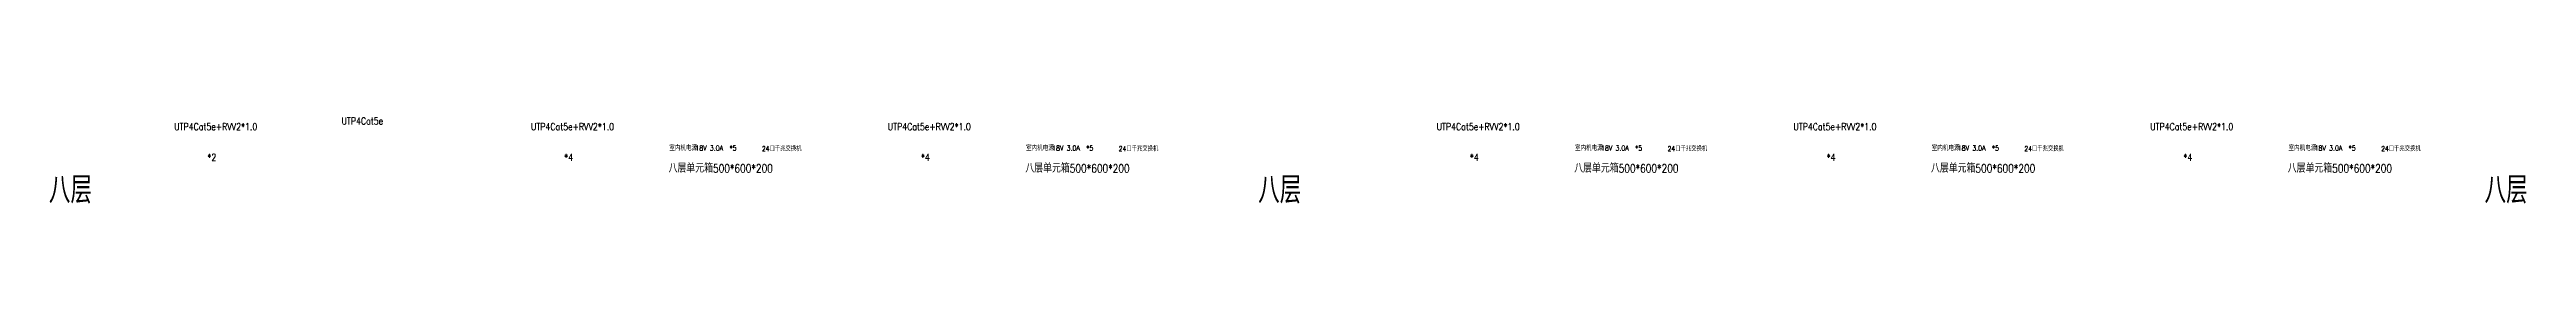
# Model space of a CAD drawing. Extents: x 2114868 to 5528286, y 1846921 to 2016792.
# Drawn here: x 3071251 to 3125403, y 1886258 to 1888148 of the extents above; entities that cross this region are included whole.
import ezdxf
from ezdxf.enums import TextEntityAlignment as Align

# ---------------------------------------------------------------- set-up
doc = ezdxf.new("R2010")
doc.units = 0
doc.header["$LTSCALE"] = 1000
doc.header["$MEASUREMENT"] = 0
doc.layers.add('T-EQUP-LIST-PLAN', color=3, linetype='Continuous')
doc.layers.add('智能化', color=7, linetype='Continuous')
doc.styles.add('_TEL_DIM', font='SIMPLEX', dxfattribs={"width": 0.8, "height": 3.5, "bigfont": 'HZTXT'})

msp = doc.modelspace()

# ---------------------------------------------------------------- texts
at = {"layer": 'T-EQUP-LIST-PLAN', "style": '_TEL_DIM', "width": 0.8}
for p in [(3071708, 1886569), (3098146, 1886569), (3124958, 1886569)]:
    msp.add_text('八层', height=590, dxfattribs=at).set_placement(p, align=Align.MIDDLE)
at = {"layer": '智能化', "color": 120, "style": '_TEL_DIM', "width": 0.8}
for s, height, p in [('UTP4Cat5e+RVV2*1.0', 156.79, (3073976, 1887868)), ('UTP4Cat5e', 156.8, (3077635, 1887991)), ('UTP4Cat5e+RVV2*1.0', 156.79, (3081776, 1887868)), ('UTP4Cat5e+RVV2*1.0', 156.79, (3089576, 1887868)), ('UTP4Cat5e+RVV2*1.0', 156.79, (3101576, 1887868)), ('UTP4Cat5e+RVV2*1.0', 156.79, (3109376, 1887868)), ('UTP4Cat5e+RVV2*1.0', 156.79, (3117176, 1887868))]:
    msp.add_text(s, height=height, dxfattribs=at).set_placement(p)
at = {"layer": '智能化', "color": 3, "style": '_TEL_DIM', "width": 0.8}
for s, p in [('*2', (3074703, 1887192)), ('*4', (3082503, 1887192)), ('*4', (3090303, 1887192)), ('*4', (3102303, 1887192)), ('*4', (3110103, 1887192)), ('*4', (3117903, 1887192))]:
    msp.add_text(s, height=156.8, dxfattribs=at).set_placement(p)
at = {"layer": '智能化', "color": 2, "linetype": 'ByBlock', "style": '_TEL_DIM', "width": 0.8}
for s, height, p in [('室内机电源', 112.5, (3085104, 1887475)), ('18V 3.0A  *5', 112.5, (3085820, 1887475)), ('24口千兆交换机', 108, (3087259, 1887462)), ('室内机电源', 112.5, (3092904, 1887475)), ('18V 3.0A  *5', 112.5, (3093620, 1887475)), ('24口千兆交换机', 108, (3095059, 1887462)), ('室内机电源', 112.5, (3104904, 1887475)), ('18V 3.0A  *5', 112.5, (3105620, 1887475)), ('24口千兆交换机', 108, (3107059, 1887462)), ('室内机电源', 112.5, (3112704, 1887475)), ('18V 3.0A  *5', 112.5, (3113420, 1887475)), ('24口千兆交换机', 108, (3114859, 1887462)), ('室内机电源', 112.5, (3120504, 1887475)), ('18V 3.0A  *5', 112.5, (3121220, 1887475)), ('24口千兆交换机', 108, (3122659, 1887462)), ('八层单元箱500*600*200', 180, (3085924, 1887029)), ('八层单元箱500*600*200', 180, (3093724, 1887029)), ('八层单元箱500*600*200', 180, (3105724, 1887029)), ('八层单元箱500*600*200', 180, (3113524, 1887029)), ('八层单元箱500*600*200', 180, (3121324, 1887029))]:
    msp.add_text(s, height=height, dxfattribs=at).set_placement(p, align=Align.MIDDLE_CENTER)

doc.saveas('drawing.dxf')
